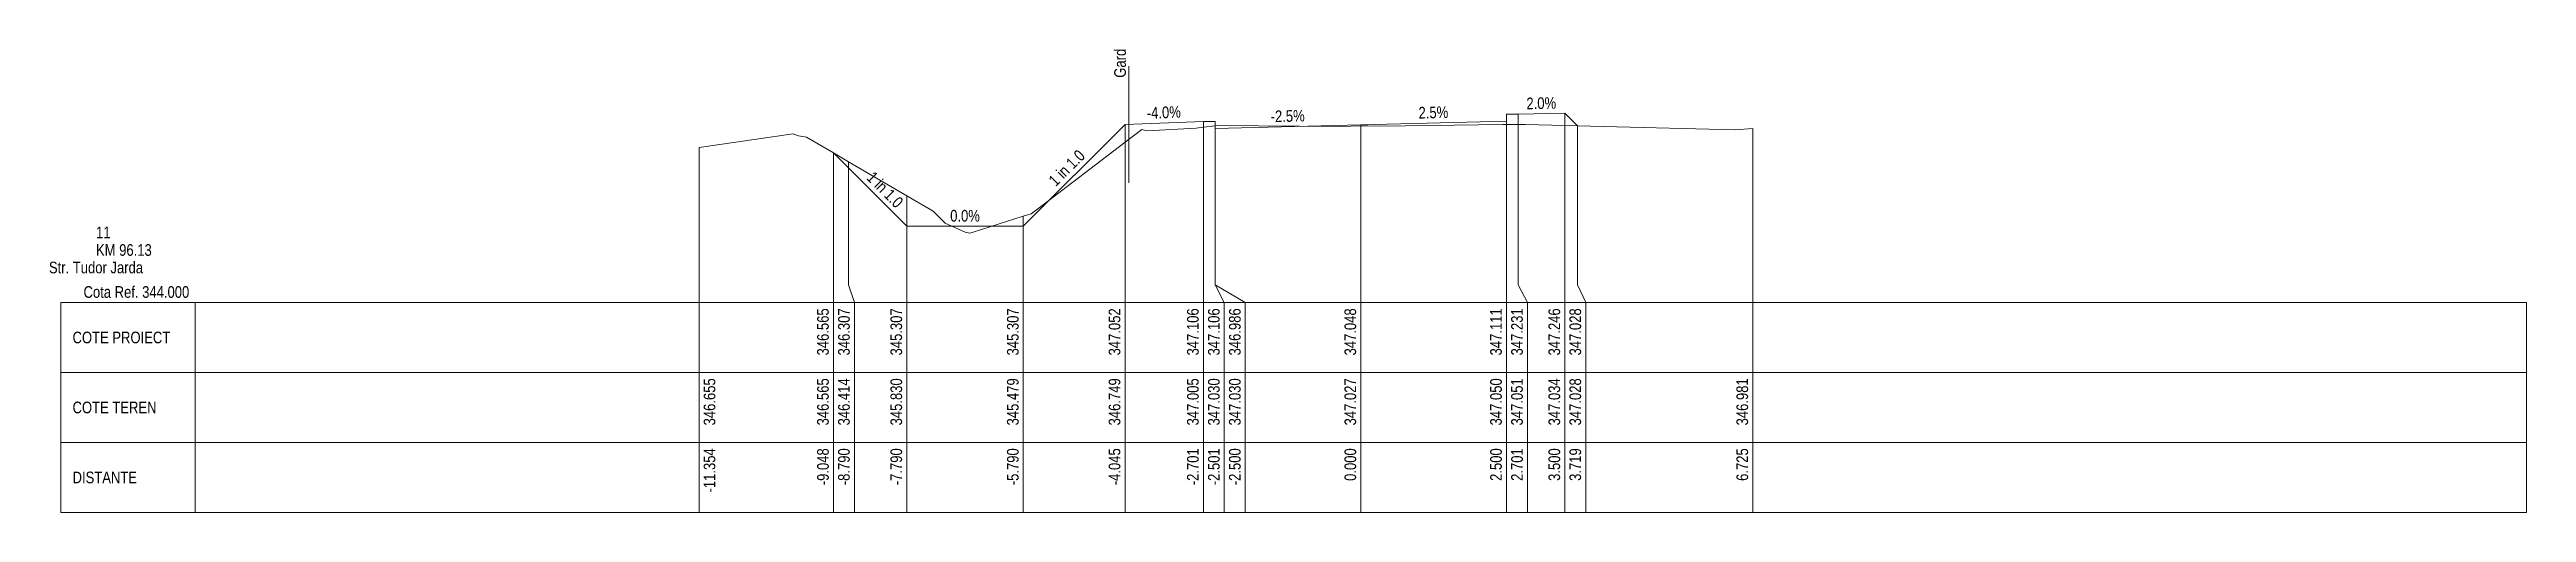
# Model space of a CAD drawing. Extents: x 1 to 634, y 0 to 594.
# Drawn here: x 0.5 to 43, y 97 to 104.94 of the extents above; entities that cross this region are included whole.
import ezdxf
from ezdxf.enums import TextEntityAlignment as Align

# ---------------------------------------------------------------- set-up
doc = ezdxf.new("R2010")
doc.units = 0
doc.header["$MEASUREMENT"] = 0
doc.layers.add('ARD-No Plot', color=1, linetype='Continuous', lineweight=0, plot=False)
for name, color, linetype, lineweight in [('DESIGN-TEXT', 7, 'Continuous', 0), ('EXISTING-TEXT', 7, 'Continuous', 0), ('LINES', 7, 'Continuous', 0), ('Text', 7, 'Continuous', 0), ('X-RL', 7, 'Continuous', 0), ('XPLOT-DESIGN', 5, 'Continuous', 0), ('XPLOT-EXISTING', 3, 'Continuous', 0), ('XPLOT-GRADE', 7, 'Continuous', 0), ('XPLOT-KM', 7, 'Continuous', 0), ('XPLOT-TITLE', 7, 'Continuous', 0)]:
    doc.layers.add(name, color=color, linetype=linetype, lineweight=lineweight)
doc.styles.add('$0$$0$Arial', font='arial.ttf', dxfattribs={"width": 0.8})

msp = doc.modelspace()

# ---------------------------------------------------------------- texts
at = {"layer": 'ARD-No Plot', "style": '$0$$0$Arial', "width": 0.8}
msp.add_text('Str. Tudor Jarda', height=0.2, dxfattribs=at).set_placement((1.3, 101.1), align=Align.CENTER)
at = {"layer": 'DESIGN-TEXT', "style": '$0$$0$Arial', "width": 0.8}
for s, p in [('346.565', (13.872, 100.5)), ('346.307', (14.232, 100.5)), ('345.307', (15.13, 100.5)), ('345.307', (17.13, 100.5)), ('347.052', (18.875, 100.5)), ('347.106', (20.219, 100.5)), ('347.106', (20.579, 100.5)), ('346.986', (20.939, 100.5)), ('347.048', (22.92, 100.5)), ('347.111', (25.42, 100.5)), ('347.231', (25.78, 100.5)), ('347.246', (26.42, 100.5)), ('347.028', (26.78, 100.5))]:
    msp.add_text(s, height=0.2, rotation=90, dxfattribs=at).set_placement(p, align=Align.RIGHT)
at = {"layer": 'EXISTING-TEXT', "style": '$0$$0$Arial', "width": 0.8}
for s, p in [('346.655', (11.926, 99.3)), ('346.565', (13.872, 99.3)), ('346.414', (14.232, 99.3)), ('345.830', (15.13, 99.3)), ('345.479', (17.13, 99.3)), ('346.749', (18.875, 99.3)), ('347.005', (20.219, 99.3)), ('347.030', (20.579, 99.3)), ('347.030', (20.939, 99.3)), ('347.027', (22.92, 99.3)), ('347.027', (22.92, 99.3)), ('347.050', (25.42, 99.3)), ('347.051', (25.78, 99.3)), ('347.034', (26.42, 99.3)), ('347.028', (26.78, 99.3)), ('346.981', (29.645, 99.3))]:
    msp.add_text(s, height=0.2, rotation=90, dxfattribs=at).set_placement(p, align=Align.RIGHT)
at = {"layer": 'Text', "style": '$0$$0$Arial', "width": 0.8}
msp.add_text('Gard', height=0.2, rotation=90, dxfattribs=at).set_placement((18.97, 104.454))
for s, p in [('-11.354', (11.926, 98.1)), ('-11.354', (11.926, 98.1)), ('-9.048', (13.872, 98.1)), ('-9.048', (13.872, 98.1)), ('-9.048', (13.872, 98.1)), ('-8.790', (14.232, 98.1)), ('-8.790', (14.232, 98.1)), ('-8.790', (14.232, 98.1)), ('-7.790', (15.13, 98.1)), ('-7.790', (15.13, 98.1)), ('-7.790', (15.13, 98.1)), ('-5.790', (17.13, 98.1)), ('-5.790', (17.13, 98.1)), ('-5.790', (17.13, 98.1)), ('-4.045', (18.875, 98.1)), ('-4.045', (18.875, 98.1)), ('-4.045', (18.875, 98.1)), ('-2.701', (20.219, 98.1)), ('-2.701', (20.219, 98.1)), ('-2.701', (20.219, 98.1)), ('-2.501', (20.579, 98.1)), ('-2.501', (20.579, 98.1)), ('-2.501', (20.579, 98.1)), ('-2.500', (20.939, 98.1)), ('-2.500', (20.939, 98.1)), ('-2.500', (20.939, 98.1)), ('0.000', (22.92, 98.1)), ('0.000', (22.92, 98.1)), ('0.000', (22.92, 98.1)), ('2.500', (25.42, 98.1)), ('2.500', (25.42, 98.1)), ('2.500', (25.42, 98.1)), ('2.701', (25.78, 98.1)), ('2.701', (25.78, 98.1)), ('2.701', (25.78, 98.1)), ('3.500', (26.42, 98.1)), ('3.500', (26.42, 98.1)), ('3.500', (26.42, 98.1)), ('3.719', (26.78, 98.1)), ('3.719', (26.78, 98.1)), ('3.719', (26.78, 98.1)), ('6.725', (29.645, 98.1)), ('6.725', (29.645, 98.1))]:
    msp.add_text(s, height=0.2, rotation=90, dxfattribs=at).set_placement(p, align=Align.RIGHT)
at = {"layer": 'X-RL', "style": '$0$$0$Arial', "width": 0.8}
msp.add_text('Cota Ref. 344.000', height=0.2, dxfattribs=at).set_placement((2.9, 100.68), align=Align.RIGHT)
at = {"layer": 'XPLOT-GRADE', "style": '$0$$0$Arial', "width": 0.8}
for s, rotation, p in [('2.0%', 1.1458, (26.099, 103.918)), ('-4.0%', 2.2906, (19.624, 103.759)), ('-2.5%', 1.4321, (21.748, 103.697)), ('2.5%', 1.4321, (24.248, 103.759)), ('1 in 1.0', 45, (18.026, 102.836)), ('1 in 1.0', 315, (14.767, 102.463)), ('0.0%', 0, (16.21, 101.987))]:
    msp.add_text(s, height=0.2, rotation=rotation, dxfattribs=at).set_placement(p, align=Align.CENTER)
at = {"layer": 'XPLOT-KM', "style": '$0$$0$Arial', "width": 0.8}
for s, p in [('11', (1.3, 101.7)), ('KM 96.13', (1.3, 101.4))]:
    msp.add_text(s, height=0.2, dxfattribs=at).set_placement(p)
at = {"layer": 'XPLOT-TITLE', "style": '$0$$0$Arial', "width": 0.8}
for s, p in [('COTE PROIECT', (0.898, 99.9)), ('COTE TEREN', (0.898, 98.7)), ('DISTANTE', (0.898, 97.5))]:
    msp.add_text(s, height=0.2, dxfattribs=at).set_placement(p)

# ---------------------------------------------------------------- linework, layer by layer
at = {"layer": 'LINES'}
for p, q in [((19.02, 104.654), (19.02, 102.654)), ((20.299, 100.9), (20.299, 103.706)), ((20.299, 100.9), (20.299, 103.706)), ((20.299, 100.9), (20.299, 103.706)), ((20.499, 100.9), (20.499, 103.706)), ((20.499, 100.9), (20.499, 103.706)), ((20.499, 100.9), (20.499, 103.706)), ((25.5, 100.9), (25.5, 103.711)), ((25.5, 100.9), (25.5, 103.711)), ((25.5, 100.9), (25.5, 103.711)), ((25.701, 100.9), (25.701, 103.831)), ((25.701, 100.9), (25.701, 103.831)), ((25.701, 100.9), (25.701, 103.831)), ((26.5, 100.9), (26.5, 103.846)), ((26.5, 100.9), (26.5, 103.846)), ((26.5, 100.9), (26.5, 103.846)), ((18.955, 100.9), (18.955, 103.652)), ((18.955, 100.9), (18.955, 103.652)), ((18.955, 100.9), (18.955, 103.652)), ((20.5, 100.9), (20.5, 103.63)), ((20.5, 100.9), (20.5, 103.63)), ((20.5, 100.9), (20.5, 103.63)), ((23, 100.9), (23, 103.648)), ((23, 100.9), (23, 103.648)), ((23, 100.9), (23, 103.648)), ((26.719, 100.9), (26.719, 103.628)), ((26.719, 100.9), (26.719, 103.628)), ((26.719, 100.9), (26.719, 103.628)), ((29.725, 100.9), (29.725, 103.581)), ((29.725, 100.9), (29.725, 103.581)), ((11.646, 100.9), (11.646, 103.255)), ((11.646, 100.9), (11.646, 103.255)), ((13.952, 100.9), (13.952, 103.165)), ((13.952, 100.9), (13.952, 103.165)), ((13.952, 100.9), (13.952, 103.165)), ((14.21, 100.9), (14.21, 103.014)), ((14.21, 100.9), (14.21, 103.014)), ((14.21, 100.9), (14.21, 103.014)), ((15.21, 100.9), (15.21, 102.43)), ((15.21, 100.9), (15.21, 102.43)), ((15.21, 100.9), (15.21, 102.43)), ((17.21, 100.9), (17.21, 102.079)), ((17.21, 100.9), (17.21, 102.079)), ((17.21, 100.9), (17.21, 102.079)), ((11.646, 100.6), (11.646, 100.9)), ((11.646, 100.6), (11.646, 100.9)), ((13.952, 100.6), (13.952, 100.9)), ((13.952, 100.6), (13.952, 100.9)), ((13.952, 100.6), (13.952, 100.9)), ((14.312, 100.6), (14.21, 100.9)), ((14.312, 100.6), (14.21, 100.9)), ((14.312, 100.6), (14.21, 100.9)), ((15.21, 100.6), (15.21, 100.9)), ((15.21, 100.6), (15.21, 100.9)), ((15.21, 100.6), (15.21, 100.9)), ((17.21, 100.6), (17.21, 100.9)), ((17.21, 100.6), (17.21, 100.9)), ((17.21, 100.6), (17.21, 100.9)), ((18.955, 100.6), (18.955, 100.9)), ((18.955, 100.6), (18.955, 100.9)), ((18.955, 100.6), (18.955, 100.9)), ((20.299, 100.6), (20.299, 100.9)), ((20.299, 100.6), (20.299, 100.9)), ((20.299, 100.6), (20.299, 100.9)), ((20.659, 100.6), (20.499, 100.9)), ((20.659, 100.6), (20.499, 100.9)), ((20.659, 100.6), (20.499, 100.9)), ((21.019, 100.6), (20.5, 100.9)), ((21.019, 100.6), (20.5, 100.9)), ((21.019, 100.6), (20.5, 100.9)), ((23, 100.6), (23, 100.9)), ((23, 100.6), (23, 100.9)), ((23, 100.6), (23, 100.9)), ((25.5, 100.6), (25.5, 100.9)), ((25.5, 100.6), (25.5, 100.9)), ((25.5, 100.6), (25.5, 100.9)), ((25.86, 100.6), (25.701, 100.9)), ((25.86, 100.6), (25.701, 100.9)), ((25.86, 100.6), (25.701, 100.9)), ((26.5, 100.6), (26.5, 100.9)), ((26.5, 100.6), (26.5, 100.9)), ((26.5, 100.6), (26.5, 100.9)), ((26.86, 100.6), (26.719, 100.9)), ((26.86, 100.6), (26.719, 100.9)), ((26.86, 100.6), (26.719, 100.9)), ((29.725, 100.6), (29.725, 100.9)), ((29.725, 100.6), (29.725, 100.9)), ((0.698, 99.4), (0.698, 100.6)), ((0.698, 100.6), (3, 100.6)), ((3, 97), (3, 100.6)), ((3, 100.6), (43, 100.6)), ((11.646, 97), (11.646, 100.6)), ((11.646, 97), (11.646, 100.6)), ((13.952, 97), (13.952, 100.6)), ((13.952, 97), (13.952, 100.6)), ((13.952, 97), (13.952, 100.6)), ((14.312, 97), (14.312, 100.6)), ((14.312, 97), (14.312, 100.6)), ((14.312, 97), (14.312, 100.6)), ((15.21, 97), (15.21, 100.6)), ((15.21, 97), (15.21, 100.6)), ((15.21, 97), (15.21, 100.6)), ((17.21, 97), (17.21, 100.6)), ((17.21, 97), (17.21, 100.6)), ((17.21, 97), (17.21, 100.6)), ((18.955, 97), (18.955, 100.6)), ((18.955, 97), (18.955, 100.6)), ((18.955, 97), (18.955, 100.6)), ((20.299, 97), (20.299, 100.6)), ((20.299, 97), (20.299, 100.6)), ((20.299, 97), (20.299, 100.6)), ((20.659, 97), (20.659, 100.6)), ((20.659, 97), (20.659, 100.6)), ((20.659, 97), (20.659, 100.6)), ((21.019, 97), (21.019, 100.6)), ((21.019, 97), (21.019, 100.6)), ((21.019, 97), (21.019, 100.6)), ((23, 97), (23, 100.6)), ((23, 97), (23, 100.6)), ((23, 97), (23, 100.6)), ((25.5, 97), (25.5, 100.6)), ((25.5, 97), (25.5, 100.6)), ((25.5, 97), (25.5, 100.6)), ((25.86, 97), (25.86, 100.6)), ((25.86, 97), (25.86, 100.6)), ((25.86, 97), (25.86, 100.6)), ((26.5, 97), (26.5, 100.6)), ((26.5, 97), (26.5, 100.6)), ((26.5, 97), (26.5, 100.6)), ((26.86, 97), (26.86, 100.6)), ((26.86, 97), (26.86, 100.6)), ((26.86, 97), (26.86, 100.6)), ((29.725, 97), (29.725, 100.6)), ((29.725, 97), (29.725, 100.6)), ((43, 97), (43, 100.6)), ((0.698, 98.2), (0.698, 99.4)), ((0.698, 99.4), (3, 99.4)), ((3, 99.4), (0.698, 99.4)), ((3, 99.4), (43, 99.4)), ((0.698, 97), (0.698, 98.2)), ((0.698, 98.2), (3, 98.2)), ((3, 98.2), (0.698, 98.2)), ((3, 98.2), (43, 98.2)), ((3, 97), (0.698, 97)), ((3, 97), (43, 97))]:
    msp.add_line(p, q, dxfattribs=at)
at = {"layer": 'XPLOT-DESIGN'}
for p, q in [((18.955, 103.652), (20.299, 103.706)), ((20.299, 103.706), (20.499, 103.706)), ((20.499, 103.706), (20.5, 103.586)), ((23, 103.648), (25.5, 103.711)), ((25.5, 103.711), (25.501, 103.831)), ((25.501, 103.831), (25.701, 103.831)), ((25.701, 103.831), (26.5, 103.846)), ((26.5, 103.846), (26.719, 103.628)), ((17.21, 101.907), (18.955, 103.652)), ((20.5, 103.586), (23, 103.648)), ((13.952, 103.165), (14.21, 102.907)), ((14.21, 102.907), (15.21, 101.907)), ((15.21, 101.907), (17.21, 101.907))]:
    msp.add_line(p, q, dxfattribs=at)
at = {"layer": 'XPLOT-EXISTING'}
for p, q in [((11.646, 103.255), (13.259, 103.492)), ((13.259, 103.492), (13.271, 103.487)), ((13.271, 103.487), (13.352, 103.455)), ((13.352, 103.455), (13.488, 103.436)), ((13.488, 103.436), (13.952, 103.165)), ((17.552, 102.276), (18.955, 103.349)), ((18.955, 103.349), (19.243, 103.569)), ((19.243, 103.569), (19.335, 103.543)), ((19.335, 103.543), (20.173, 103.59)), ((20.173, 103.59), (20.299, 103.605)), ((20.299, 103.605), (20.499, 103.63)), ((20.499, 103.63), (20.5, 103.63)), ((20.5, 103.63), (20.536, 103.634)), ((20.536, 103.634), (22.658, 103.618)), ((22.658, 103.618), (23, 103.627)), ((23, 103.627), (23.121, 103.63)), ((23, 103.627), (23, 103.627)), ((23.121, 103.63), (23.347, 103.624)), ((23.347, 103.624), (25.44, 103.65)), ((25.44, 103.65), (25.5, 103.65)), ((25.5, 103.65), (25.701, 103.651)), ((25.701, 103.651), (25.826, 103.651)), ((25.826, 103.651), (26.5, 103.634)), ((26.5, 103.634), (26.719, 103.628)), ((26.719, 103.628), (29.423, 103.558)), ((29.423, 103.558), (29.725, 103.581)), ((13.952, 103.165), (14.21, 103.014)), ((14.21, 103.014), (15.21, 102.43)), ((15.21, 102.43), (15.662, 102.166)), ((15.662, 102.166), (15.868, 101.961)), ((16.35, 101.807), (17.21, 102.079)), ((17.21, 102.079), (17.342, 102.121)), ((17.342, 102.121), (17.552, 102.276)), ((15.868, 101.961), (16.211, 101.804)), ((16.211, 101.804), (16.29, 101.786)), ((16.29, 101.786), (16.35, 101.807))]:
    msp.add_line(p, q, dxfattribs=at)

msp.set_redraw_order([(e.dxf.handle, doc.entitydb.next_handle()) for e in msp.query("TEXT MTEXT ATTDEF DIMENSION ARC_DIMENSION")])  # texts and dimensions are drawn at this point

doc.saveas('drawing.dxf')
